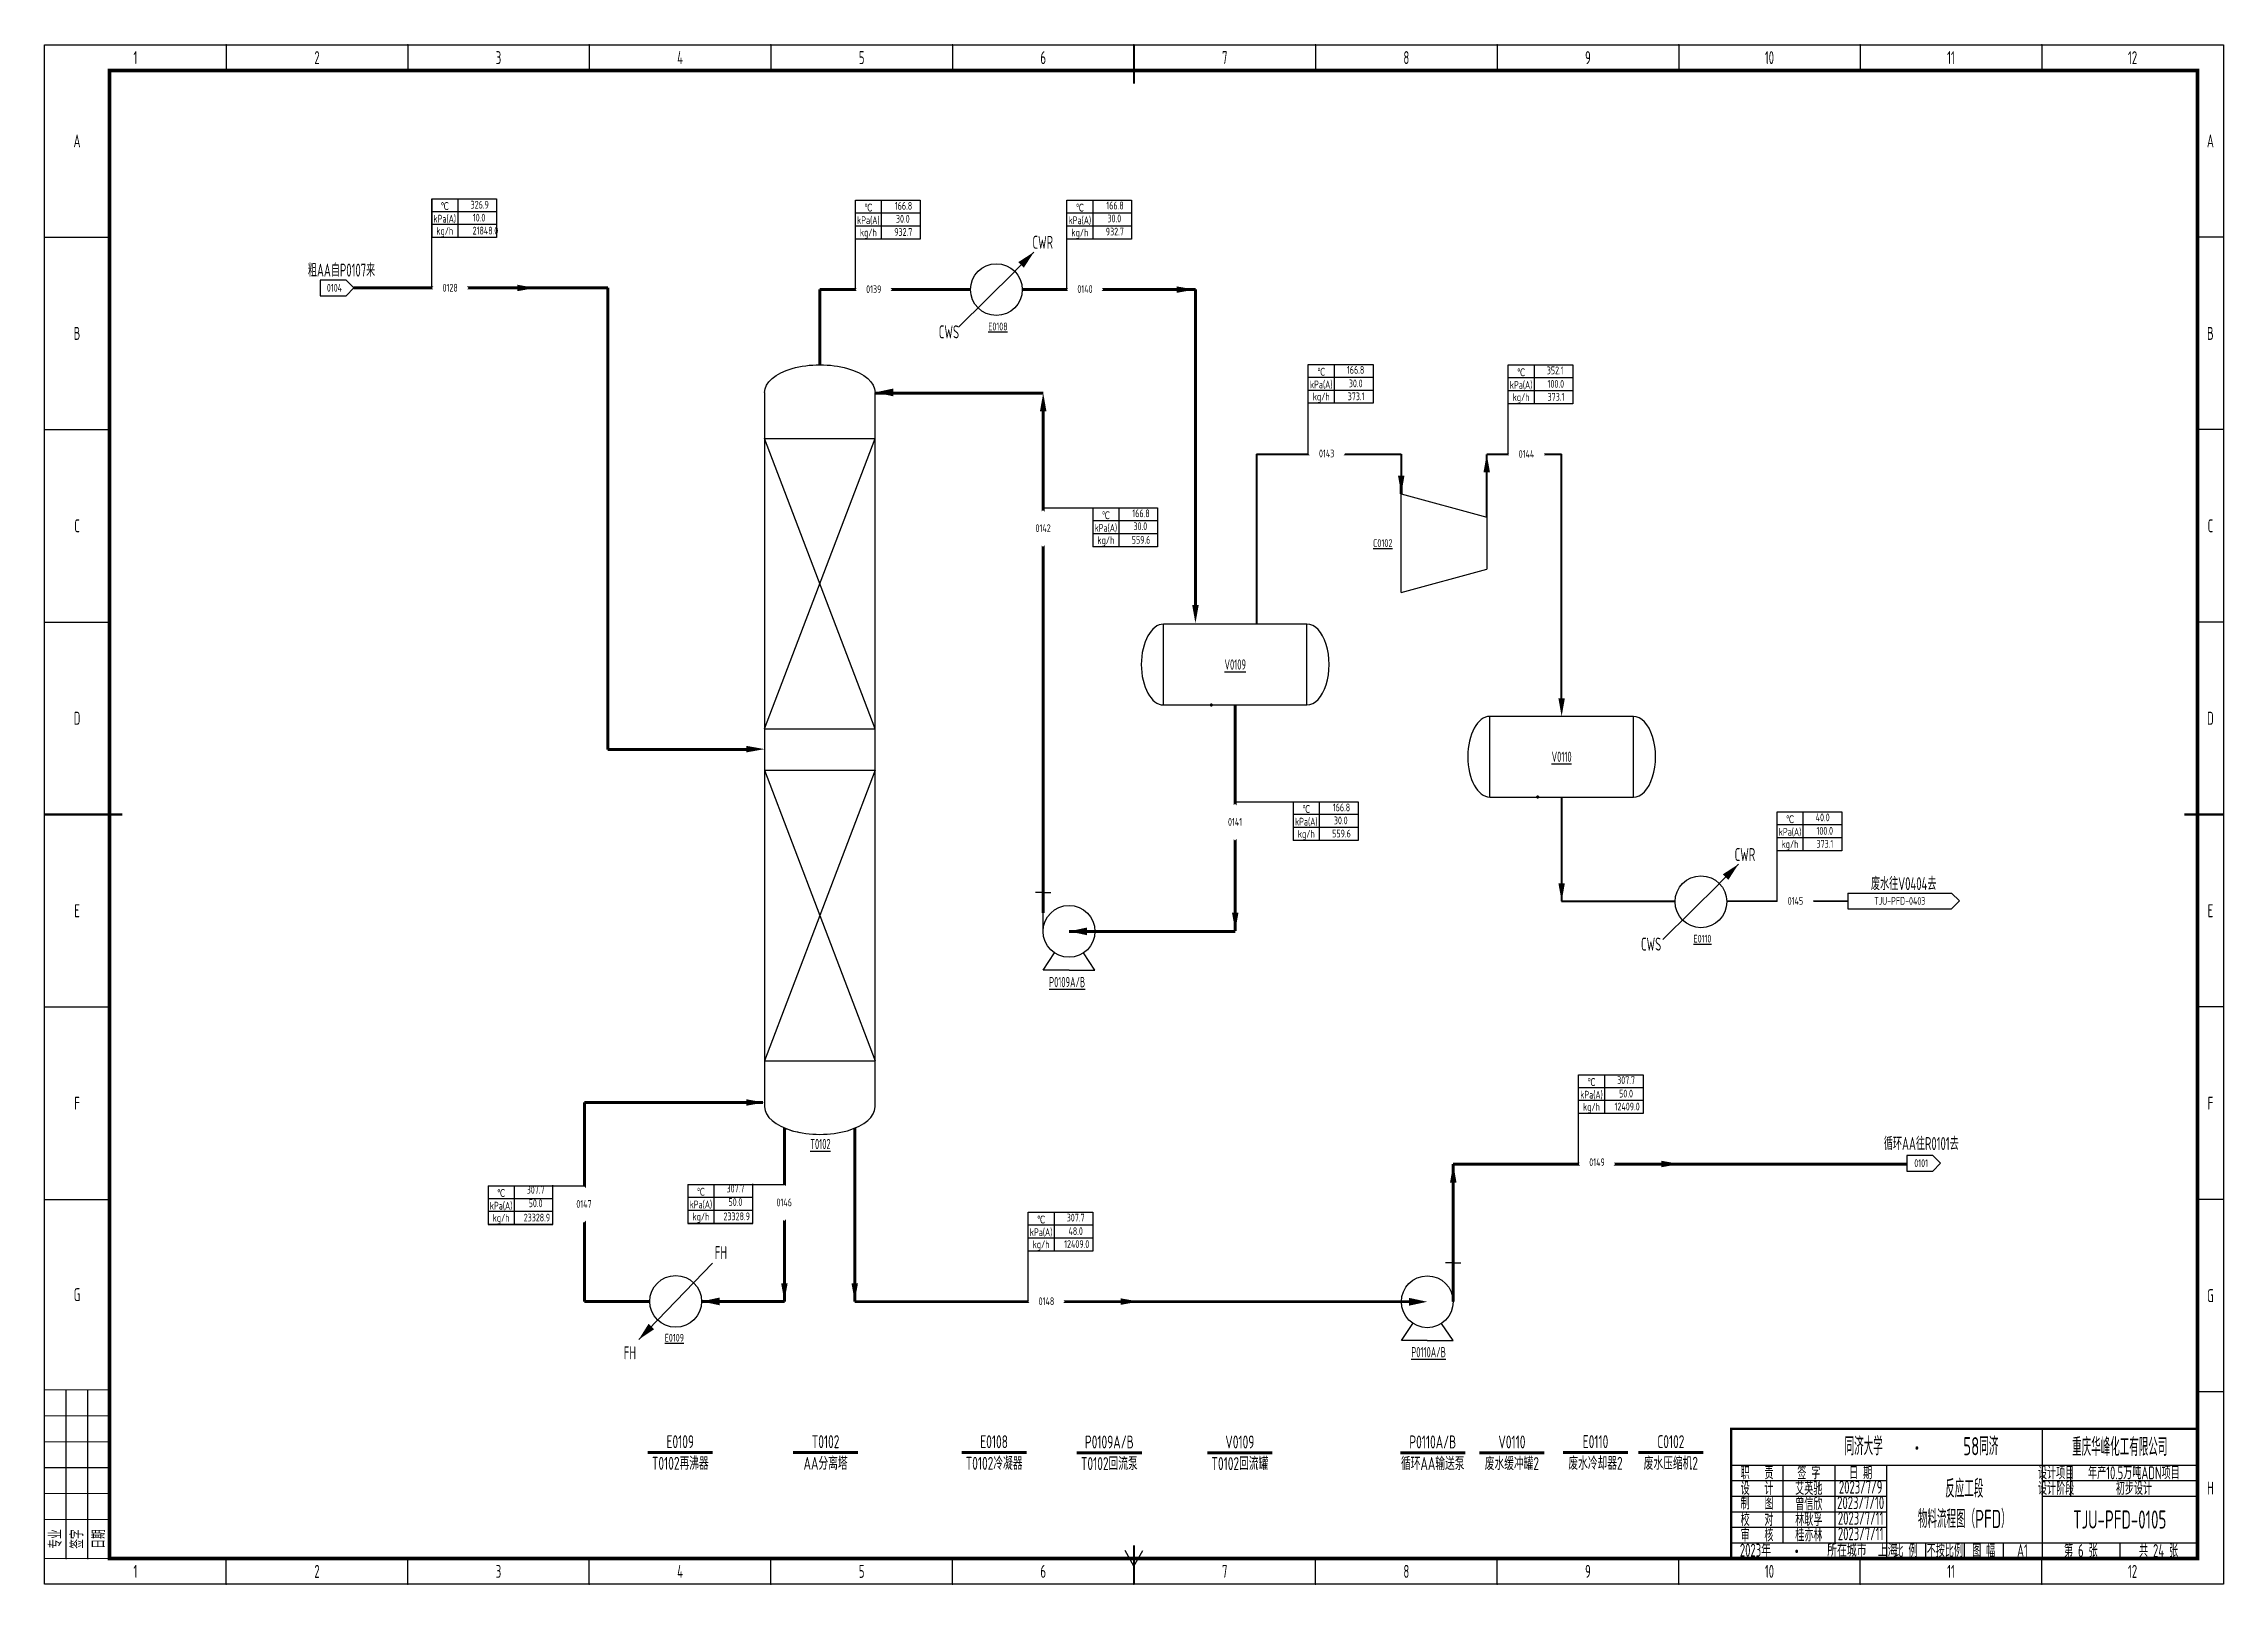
# Model space of a CAD drawing. Header units: millimetres. Extents: x 442 to 10185, y 1370 to 5122.
# Drawn here: x 5179 to 6021, y 3772 to 4367 of the extents above; entities that cross this region are included whole.
import ezdxf

# ---------------------------------------------------------------- set-up
doc = ezdxf.new("R2010")
doc.units = ezdxf.units.MM
doc.set_wipeout_variables(frame=1)
for name, color, linetype, lineweight in [('01-主物流线-粗实线', 132, 'Continuous', 80), ('01-文本 @ 1', 7, 'Continuous', 25), ('02-次要物流线-中粗线', 30, 'Continuous', 40), ('03-设备外轮廓线-细实线', 7, 'Continuous', 25), ('04-设备内部件-细实线', 181, 'Continuous', 25), ('05-图框与标题栏', 7, 'Continuous', 25), ('06-箭头', 7, 'Continuous', 25), ('07-箭头', 7, 'Continuous', 25), ('08-进出物流标志', 7, 'Continuous', 25), ('09-文本', 7, 'Continuous', 25), ('10-流股代号', 21, 'Continuous', 25), ('12-设备位号线', 7, 'Continuous', 80), ('15-物流表及物流信息标识', 7, 'Continuous', 25), ('17-文字（修改）', 7, 'Continuous', 15)]:
    doc.layers.add(name, color=color, linetype=linetype, lineweight=lineweight)
doc.layers.add('TITLE', color=7, linetype='Continuous')
doc.styles.add('3-gbcbig', font='gbenor.shx', dxfattribs={"width": 0.7, "height": 3, "bigfont": 'gbcbig.shx'})
doc.styles.add('5-gbcbig', font='gbenor.shx', dxfattribs={"width": 0.7, "height": 5, "bigfont": 'gbcbig.shx'})
doc.styles.add('7-gbcbig', font='gbenor.shx', dxfattribs={"width": 0.7, "height": 7, "bigfont": 'gbcbig.shx'})
doc.styles.add('EQ55', font='gbenor.shx', dxfattribs={"width": 0.75, "height": 5, "bigfont": 'gbcbig.shx'})
doc.styles.get("Standard").update_dxf_attribs({"font": 'arial.ttf'})
doc.styles.add('工程字', font='gbenor.shx', dxfattribs={"bigfont": 'gbcbig.shx'})

msp = doc.modelspace()

# ---------------------------------------------------------------- texts
at = {"color": 5, "char_height": 5, "width": 65.9276, "attachment_point": 5, "style": '5-gbcbig'}
for s, insert in [('CWR', (5564.88, 4290.37)), ('CWS', (5528.67, 4255.82)), ('CWR', (5835.92, 4054.17)), ('CWS', (5799.71, 4019.62))]:
    msp.add_mtext(s, dxfattribs=dict(at, insert=insert))
at = {"attachment_point": 5, "style": '3-gbcbig'}
for s, width, gutter_width, heights, insert, char_height in [('{\\LE0108}', 12.7249, 35, [0], (5547.57, 4257.88), 3), ('{\\LV0109}', 16.7749, 46.14, [16.01], (5639.17, 4127.47), 3.955), ('{\\LV0110}', 16.7749, 46.14, [16.01], (5765.16, 4091.88), 3.955), ('{\\LE0110}', 12.7249, 35, [0], (5819.52, 4021.7), 3), ('{\\LP0109A/B}', 16.7749, 46.14, [16.01], (5574.27, 4004.96), 3.9548), ('{\\LT0102}', 16.7749, 46.14, [16.01], (5479.04, 3942.48), 3.955), ('{\\LE0109}', 12.7249, 35, [0], (5422.65, 3867.75), 3), ('{\\LP0110A/B}', 16.7749, 46.14, [16.01], (5713.79, 3862.18), 3.9548)]:
    msp.add_mtext_dynamic_manual_height_columns(s, width=width, gutter_width=gutter_width, heights=heights, dxfattribs=dict(at, insert=insert, char_height=char_height))
at = {"color": 1, "char_height": 5, "width": 65.9276, "attachment_point": 5, "style": '5-gbcbig'}
for insert in [(5440.64, 3900.59), (5405.52, 3861.93)]:
    msp.add_mtext('FH', dxfattribs=dict(at, insert=insert))
at = {"layer": '01-文本 @ 1', "insert": (5696.12, 4174.31), "char_height": 3, "attachment_point": 5, "style": 'EQ55'}
msp.add_mtext_dynamic_manual_height_columns('{\\LC0102}', width=28.0799, gutter_width=25, heights=[2.5], dxfattribs=at)
at = {"layer": '05-图框与标题栏', "attachment_point": 5}
for s, width, gutter_width, heights, insert, char_height, style in [('1', 70.0833, 25, [0], (5214.63, 4361.61), 5, '5-gbcbig'), ('2', 70.0833, 12.5, [0], (5284.72, 4361.61), 5, '5-gbcbig'), ('3', 70.0833, 25, [0], (5354.8, 4361.61), 5, '5-gbcbig'), ('4', 70.0833, 25, [0], (5424.88, 4361.61), 5, '5-gbcbig'), ('5', 70.0833, 25, [0], (5494.97, 4361.61), 5, '5-gbcbig'), ('6', 70.0833, 25, [0], (5565.05, 4361.61), 5, '5-gbcbig'), ('7', 70.0833, 25, [0], (5635.13, 4361.61), 5, '5-gbcbig'), ('8', 70.0833, 25, [0], (5705.22, 4361.61), 5, '5-gbcbig'), ('9', 70.0833, 25, [0], (5775.3, 4361.61), 5, '5-gbcbig'), ('10', 70.0833, 25, [0], (5845.38, 4361.61), 5, '5-gbcbig'), ('11', 70.0833, 25, [0], (5915.47, 4361.61), 5, '5-gbcbig'), ('12', 70.0833, 25, [0], (5985.55, 4361.61), 5, '5-gbcbig'), ('A', 25, 25, [0], (5192.09, 4329.48), 5, '5-gbcbig'), ('A', 10, 25, [0], (6015.59, 4329.48), 5, '5-gbcbig'), ('B', 25, 25, [0], (5192.09, 4255.23), 5, '5-gbcbig'), ('B', 10, 25, [0], (6015.59, 4255.23), 5, '5-gbcbig'), ('C', 25, 25, [0], (5192.09, 4180.98), 5, '5-gbcbig'), ('C', 10, 25, [0], (6015.59, 4180.98), 5, '5-gbcbig'), ('D', 25, 25, [0], (5192.09, 4106.73), 5, '5-gbcbig'), ('D', 10, 25, [0], (6015.59, 4106.73), 5, '5-gbcbig'), ('E', 25, 25, [0], (5192.09, 4032.48), 5, '5-gbcbig'), ('E', 10, 25, [0], (6015.59, 4032.48), 5, '5-gbcbig'), ('F', 25, 25, [0], (5192.09, 3958.23), 5, '5-gbcbig'), ('F', 10, 25, [0], (6015.59, 3958.23), 5, '5-gbcbig'), ('G', 25, 25, [0], (5192.09, 3884.36), 5, '5-gbcbig'), ('G', 10, 25, [0], (6015.59, 3883.98), 5, '5-gbcbig'), ('重庆华峰化工有限公司', 60, 25, [0], (5980.59, 3825.61), 7, '7-gbcbig'), ('职   责', 20, 25, [0], (5840.59, 3815.61), 5, '5-gbcbig'), ('签 字', 20, 25, [0], (5860.59, 3815.61), 5, '5-gbcbig'), ('日 期', 20, 25, [0], (5880.59, 3815.61), 5, '5-gbcbig'), ('设计项目', 15, 25, [0], (5956.04, 3815.61), 5, '5-gbcbig'), ('设   计', 20, 25, [0], (5840.59, 3809.61), 5, '5-gbcbig'), ('制   图', 20, 25, [0], (5840.59, 3803.97), 5, '5-gbcbig'), ('艾英驰', 20, 25, [0], (5860.59, 3809.61), 5, '5-gbcbig'), ('曾信欣', 20, 25, [0], (5860.59, 3803.61), 5, '5-gbcbig'), ('2023/7/10', 20, 25, [0], (5880.59, 3804.11), 5, '5-gbcbig'), ('2023/7/9', 20, 25, [0], (5880.59, 3810.11), 5, '5-gbcbig'), ('设计阶段', 15, 25, [0], (5956.04, 3809.61), 5, '5-gbcbig'), ('H', 10, 25, [0], (6015.59, 3809.73), 5, '5-gbcbig'), ('校   对', 20, 25, [0], (5840.59, 3797.61), 5, '5-gbcbig'), ('林耿孚', 20, 25, [0], (5860.59, 3797.61), 5, '5-gbcbig'), ('2023/7/11', 20, 25, [0], (5880.59, 3798.11), 5, '5-gbcbig'), ('TJU-PFD-0105', 60, 25, [12.52], (5980.59, 3797.61), 7, '7-gbcbig'), ('审   核', 20, 25, [0], (5840.59, 3791.61), 5, '5-gbcbig'), ('桂亦林', 20, 25, [0], (5860.59, 3791.61), 5, '5-gbcbig'), ('2023/7/11', 20, 25, [0], (5880.59, 3792.11), 5, '5-gbcbig'), ('比 例', 15, 25, [0], (5898.09, 3785.61), 5, '5-gbcbig'), ('不按比例', 15, 25, [0], (5913.09, 3785.61), 5, '5-gbcbig'), ('图 幅', 15, 25, [0], (5928.09, 3785.61), 5, '5-gbcbig'), ('A1', 14.9167, 25, [0], (5943.05, 3785.61), 5, '5-gbcbig'), ('第 6 张', 30, 25, [0], (5965.59, 3785.61), 5, '5-gbcbig'), ('共 24 张', 30, 25, [0], (5995.59, 3785.61), 5, '5-gbcbig'), ('1', 70.0833, 25, [0], (5214.63, 3777.61), 5, '5-gbcbig'), ('2', 70.0833, 25, [0], (5284.72, 3777.61), 5, '5-gbcbig'), ('3', 70.0833, 25, [0], (5354.8, 3777.61), 5, '5-gbcbig'), ('4', 70.0833, 25, [0], (5424.88, 3777.61), 5, '5-gbcbig'), ('5', 70.0833, 25, [0], (5494.97, 3777.61), 5, '5-gbcbig'), ('6', 70.0833, 25, [0], (5565.05, 3777.61), 5, '5-gbcbig'), ('7', 70.0833, 25, [0], (5635.13, 3777.61), 5, '5-gbcbig'), ('8', 70.0833, 25, [0], (5705.22, 3777.61), 5, '5-gbcbig'), ('9', 70.0833, 25, [0], (5775.3, 3777.61), 5, '5-gbcbig'), ('10', 70.0833, 25, [0], (5845.38, 3777.61), 5, '5-gbcbig'), ('11', 70.0833, 25, [0], (5915.47, 3777.61), 5, '5-gbcbig'), ('12', 70.0833, 25, [0], (5985.55, 3777.61), 5, '5-gbcbig')]:
    msp.add_mtext_dynamic_manual_height_columns(s, width=width, gutter_width=gutter_width, heights=heights, dxfattribs=dict(at, insert=insert, char_height=char_height, style=style))
at = {"layer": '05-图框与标题栏'}
for s, insert, char_height, width, attachment_point, style in [('\\pi5.78018;同济大学             ', (5868.62, 3825.88), 7, 32.2593, 4, '7-gbcbig'), ('58同济          ', (5926.96, 3825.88), 7, 32.2593, 5, '7-gbcbig'), (' 2023{\\W0.8;年          所在城市  上海}', (5832.07, 3785.77), 5, 67.5295, 4, '5-gbcbig'), ('{\\fFangSong|b0|i0|c134|p49;\\W0.8;·}', (5853.16, 3787.75), 5, 18.9039, 1, '5-gbcbig')]:
    msp.add_mtext(s, dxfattribs=dict(at, insert=insert, char_height=char_height, width=width, attachment_point=attachment_point, style=style))
at = {"layer": '05-图框与标题栏', "insert": (5899.59, 3827.61), "char_height": 5, "width": 31.5065, "attachment_point": 1}
msp.add_mtext('{\\fFangSong|b0|i0|c134|p49;\\W0.8;·}', dxfattribs=at)
at = {"layer": '05-图框与标题栏', "char_height": 5, "attachment_point": 5, "rotation": 90, "style": '工程字'}
for s, insert in [('专业', (5183.76, 3790.11)), ('签字', (5192.09, 3790.11)), ('日期', (5200.42, 3790.11))]:
    msp.add_mtext_dynamic_manual_height_columns(s, width=8.3333, gutter_width=25, heights=[0], dxfattribs=dict(at, insert=insert))
at = {"layer": '09-文本'}
for s, width, gutter_width, heights, insert, char_height, attachment_point, style in [('粗AA自P0107来', 44.9157, 12.5, [5.33], (5281.2, 4279.63), 5, 4, '5-gbcbig'), ('0104', 40, 12.5, [0], (5291.46, 4272.81), 3, 5, '3-gbcbig'), ('废水往V0404去', 40, 12.5, [0], (5909.84, 4042.91), 5, 6, '5-gbcbig'), ('TJU-PFD-0403', 40, 12.5, [0], (5895.68, 4036.27), 3, 5, '3-gbcbig'), ('循环AA往R0101去', 40, 12.5, [0], (5918.45, 3942.64), 5, 6, '5-gbcbig'), ('0101', 40, 12.5, [0], (5903.94, 3935.1), 3, 5, '3-gbcbig'), ('{\\W0.75;E0109}\\P{\\A1;\\W0.75;T0102再沸器}', 59.0038, 12.5, [0], (5424.95, 3823.46), 5, 5, '5-gbcbig'), ('{\\W0.75;T0102}\\P{\\A1;\\W0.75;AA分离塔}', 59.0038, 12.5, [0], (5481.04, 3823.46), 5, 5, '5-gbcbig'), ('{\\W0.75;E0108}\\P{\\A1;\\W0.75;T0102冷凝器}', 59.0038, 12.5, [0], (5546.09, 3823.46), 5, 5, '5-gbcbig'), ('{\\W0.75;P0109A/B}\\P{\\A1;\\W0.75;T0102回流泵}', 59.0038, 12.5, [0], (5590.56, 3823.35), 5, 5, '5-gbcbig'), ('{\\W0.75;V0109}\\P{\\A1;\\W0.75;T0102回流罐}', 59.0038, 12.5, [0], (5640.95, 3823.35), 5, 5, '5-gbcbig'), ('{\\W0.75;P0110A/B}\\P{\\A1;\\W0.75;循环AA输送泵}', 59.0038, 12.5, [0], (5715.41, 3823.35), 5, 5, '5-gbcbig'), ('{\\W0.75;V0110}\\P{\\A1;\\W0.75;废水缓冲罐2}', 59.0038, 12.5, [0], (5745.97, 3823.35), 5, 5, '5-gbcbig'), ('{\\W0.75;E0110}\\P{\\A1;\\W0.75;废水冷却器2}', 59.0038, 12.5, [0], (5778.25, 3823.46), 5, 5, '5-gbcbig'), ('{\\W0.75;C0102}\\P{\\A1;\\W0.75;废水压缩机2}', 59.0038, 12.5, [0], (5807.32, 3823.46), 5, 5, '5-gbcbig'), ('反应工段\\P物料流程图（PFD）', 60, 12.5, [0], (5920.59, 3803.61), 7, 5, '7-gbcbig'), ('年产10.5万吨ADN项目', 49.0599, 35, [0], (5986.06, 3815.61), 5, 5, '5-gbcbig'), ('初步设计', 48.9999, 12.5, [0], (5986.09, 3809.61), 5, 5, '5-gbcbig')]:
    msp.add_mtext_dynamic_manual_height_columns(s, width=width, gutter_width=gutter_width, heights=heights, dxfattribs=dict(at, insert=insert, char_height=char_height, attachment_point=attachment_point, style=style))
at = {"layer": '15-物流表及物流信息标识', "char_height": 3, "style": '3-gbcbig'}
for s, width, insert, attachment_point in [('℃', 10, (5334.03, 4304.32), 5), ('\\pi4.98736;326.9', 15, (5339.03, 4306.37), 1), ('℃', 10, (5497.54, 4303.74), 5), ('\\pi5.225;166.8', 15, (5502.54, 4305.93), 1), ('℃', 10, (5579.19, 4303.71), 5), ('\\pi5.225;166.8', 15, (5584.19, 4306.07), 1), ('kPa(A)', 10, (5334.03, 4299.32), 5), ('kg/h', 10, (5334.03, 4294.32), 5), ('\\pi1.5;   21848.0^I', 15, (5339.03, 4296.37), 1), ('\\pi5.83681;10.0', 15, (5339.03, 4301.37), 1), ('kPa(A)', 10, (5497.54, 4298.74), 5), ('kg/h', 10, (5497.54, 4293.74), 5), ('\\pi5.01376;932.7', 15, (5502.54, 4295.85), 1), ('\\pi5.66181;30.0', 15, (5502.54, 4300.93), 1), ('kPa(A)', 10, (5579.19, 4298.71), 5), ('kg/h', 10, (5579.19, 4293.71), 5), ('\\pi5.01376;932.7', 15, (5584.19, 4295.99), 1), ('\\pi5.66181;30.0', 15, (5584.19, 4301.07), 1), ('kPa(A)', 10, (5672.36, 4235.39), 5), ('℃', 10, (5672.36, 4240.39), 5), ('kPa(A)', 10, (5749.51, 4235.2), 5), ('℃', 10, (5749.51, 4240.2), 5), ('kg/h', 10, (5672.36, 4230.39), 5), ('\\pi5.225;373.1', 15, (5677.36, 4232.44), 1), ('kg/h', 10, (5749.51, 4230.2), 5), ('\\pi5.225;373.1', 15, (5754.51, 4232.25), 1), ('℃', 10, (5589.22, 4185.03), 5), ('\\pi5.225;166.8', 15, (5594.22, 4187.31), 1), ('kPa(A)', 10, (5589.22, 4180.03), 5), ('kg/h', 10, (5589.22, 4175.03), 5), ('\\pi5.00354;559.6', 15, (5594.22, 4177.08), 1), ('\\pi5.66181;30.0', 15, (5594.22, 4182.31), 1), ('kPa(A)', 10, (5666.59, 4066.7), 5), ('℃', 10, (5666.59, 4071.7), 5), ('\\pi5.225;166.8', 15, (5671.59, 4073.84), 1), ('\\pi5.66181;30.0', 15, (5671.59, 4068.84), 1), ('℃', 10, (5853.32, 4067.76), 5), ('kg/h', 10, (5666.59, 4061.7), 5), ('\\pi5.00354;559.6', 15, (5671.59, 4063.75), 1), ('kPa(A)', 10, (5853.32, 4062.76), 5), ('kg/h', 10, (5853.32, 4057.76), 5), ('\\pi5.225;373.1', 15, (5858.32, 4059.81), 1), ('℃', 10, (5776.69, 3966.37), 5), ('kPa(A)', 10, (5776.69, 3961.37), 5), ('kg/h', 10, (5776.69, 3956.37), 5), ('\\pi3.90875;12409.0', 15, (5781.69, 3958.42), 1), ('℃', 10, (5355.77, 3923.54), 5), ('℃', 10, (5432.9, 3924.03), 5), ('kPa(A)', 10, (5355.77, 3918.54), 5), ('kg/h', 10, (5355.77, 3913.54), 5), ('\\pi3.74014;23328.9', 15, (5360.77, 3915.59), 1), ('kPa(A)', 10, (5432.9, 3919.03), 5), ('kg/h', 10, (5432.9, 3914.03), 5), ('\\pi3.74014;23328.9', 15, (5437.9, 3916.08), 1), ('℃', 10, (5564.22, 3913.32), 5), ('kPa(A)', 10, (5564.22, 3908.32), 5), ('kg/h', 10, (5564.22, 3903.32), 5), ('\\pi3.90875;12409.0', 15, (5569.22, 3905.37), 1)]:
    msp.add_mtext_dynamic_manual_height_columns(s, width=width, gutter_width=25, heights=[0], dxfattribs=dict(at, insert=insert, attachment_point=attachment_point))
at = {"layer": '17-文字（修改）', "char_height": 3, "attachment_point": 1, "style": '3-gbcbig'}
for s, insert in [('166.8', (5682.27, 4242.64)), ('\\pi5.66181;30.0', (5677.36, 4237.44)), ('352.1', (5759.42, 4242.45)), ('\\pi5.22431;100.0', (5754.51, 4237.25)), ('40.0', (5863.23, 4070.01)), ('\\pi5.22431;100.0', (5858.32, 4064.81)), ('307.7', (5786.6, 3968.62)), ('\\pi5.66181;50.0', (5781.69, 3963.42)), ('307.7', (5365.67, 3926.31)), ('307.7', (5442.8, 3926.79)), ('\\pi5.66181;50.0', (5360.77, 3921.11)), ('\\pi5.66181;50.0', (5437.9, 3921.59)), ('307.7', (5574.12, 3915.58)), ('\\pi5.57431;48.0', (5569.22, 3910.37))]:
    msp.add_mtext_dynamic_manual_height_columns(s, width=15, gutter_width=25, heights=[0], dxfattribs=dict(at, insert=insert))

# ---------------------------------------------------------------- blocks, each defined once
blk = doc.blocks.new('箭头')
at = {"layer": '07-箭头'}
blk.add_lwpolyline([(0, 0, 0, 2.5, 0), (-7, 0, 2.5, 2.5, 0)], format="xyseb", dxfattribs=at)

# ---------------------------------------------------------------- linework, layer by layer
for p, q in [((5295.94, 4275.75), (5285.94, 4275.75)), ((5285.94, 4275.75), (5285.94, 4269.75)), ((5285.94, 4269.75), (5295.94, 4269.75)), ((5298.94, 4272.75), (5295.94, 4275.75)), ((5295.94, 4269.75), (5298.94, 4272.75)), ((5457.51, 4232.45), (5457.51, 3956.86)), ((5500.17, 3956.86), (5500.17, 4232.45)), ((5611.49, 4111.9), (5666.86, 4111.9)), ((5737.48, 4076.31), (5792.85, 4076.31)), ((5565.01, 4039.52), (5565.01, 4038.39)), ((5908.42, 3938.05), (5898.42, 3938.05)), ((5898.42, 3938.05), (5898.42, 3932.05)), ((5898.42, 3932.05), (5908.42, 3932.05)), ((5911.42, 3935.05), (5908.42, 3938.05)), ((5908.42, 3932.05), (5911.42, 3935.05)), ((5723.29, 3896.62), (5723.29, 3895.49))]:
    msp.add_line(p, q)
for points in [[(5500.17, 4232.45, 0, 3, 0), (5507.17, 4232.45, 3, 3, 0)], [(5575.01, 4024.52, 0, 3, 0), (5582.01, 4024.52, 3, 3, 0)], [(5713.29, 3881.62, 0, 3, 0), (5706.29, 3881.62, 3, 3, 0)]]:
    msp.add_lwpolyline(points, format="xyseb")
at = {"extrusion": (0, 0, -1)}
msp.add_ellipse((5478.84, 4232.45), major_axis=(-21.33, 0), ratio=0.5, start_param=0, end_param=3.141593, dxfattribs=at)
for centre, start_param, end_param in [((5478.84, 3956.86), 0, 3.141593), ((5478.72, 3956.89), 0.880765, 1.197941)]:
    msp.add_ellipse(centre, major_axis=(-21.33, 0), ratio=0.5, start_param=start_param, end_param=end_param)
at = {"layer": '01-主物流线-粗实线'}
for p, q in [((5298.94, 4272.75), (5396.99, 4272.75)), ((5396.99, 4094.64), (5396.99, 4272.75)), ((5478.84, 4272.11), (5480.82, 4272.11)), ((5478.84, 4243.11), (5478.84, 4272.11)), ((5480.82, 4272.11), (5512.42, 4272.11)), ((5512.42, 4272.11), (5524.51, 4272.12)), ((5524.51, 4272.12), (5536.98, 4272.12)), ((5556.98, 4272.11), (5611.3, 4272.11)), ((5623.81, 4272.11), (5611.3, 4272.11)), ((5623.81, 4150.38), (5623.81, 4272.11)), ((5552.54, 4232.2), (5500.17, 4232.2)), ((5552.54, 4232.2), (5565.04, 4232.2)), ((5565.04, 4131.21), (5565.04, 4225.2)), ((5703.25, 4193.32), (5703.25, 4198.59)), ((5565.04, 4031.63), (5565.04, 4131.21)), ((5639.17, 4111.9), (5639.17, 4031.85)), ((5396.99, 4094.64), (5450.51, 4094.64)), ((5575.01, 4024.52), (5639.17, 4024.52)), ((5639.17, 4024.74), (5639.17, 4031.85)), ((5388, 3958.5), (5456.76, 3958.5)), ((5388, 3925.62), (5388, 3958.5)), ((5465.14, 3948.66), (5465.14, 3925.62)), ((5492.29, 3948.66), (5492.29, 3925.62)), ((5723.33, 3934.77), (5723.33, 3881.68)), ((5898.37, 3934.77), (5723.33, 3934.77)), ((5492.29, 3925.62), (5492.29, 3881.76)), ((5388.01, 3881.76), (5388.01, 3914.02)), ((5465.14, 3914.02), (5465.14, 3881.76)), ((5413.17, 3881.76), (5388.01, 3881.76)), ((5445.91, 3881.76), (5433.17, 3881.76)), ((5465.14, 3881.76), (5445.91, 3881.76)), ((5492.29, 3881.76), (5706.29, 3881.62)), ((5723.29, 3881.71), (5723.29, 3881.71)), ((5723.29, 3881.68), (5723.33, 3881.68))]:
    msp.add_line(p, q, dxfattribs=at)
for p in [(5629.95, 4111.9), (5755.93, 4076.31)]:
    msp.add_point(p, dxfattribs=at)
at = {"layer": '02-次要物流线-中粗线'}
for p, q in [((5647.34, 4208.62), (5703.25, 4208.62)), ((5647.34, 4208.62), (5647.34, 4143.04)), ((5703.25, 4208.62), (5703.25, 4193.32)), ((5736.25, 4208.62), (5765.16, 4208.62)), ((5736.25, 4184.32), (5736.25, 4208.52)), ((5765.16, 4114.45), (5765.16, 4208.62)), ((5765.16, 4076.31), (5765.16, 4036.11)), ((5765.16, 4036.11), (5808.93, 4036.11)), ((5828.92, 4036.23), (5875.66, 4036.24))]:
    msp.add_line(p, q, dxfattribs=at)
at = {"layer": '03-设备外轮廓线-细实线'}
for p, q in [((5554.05, 4279.19), (5561.48, 4286.62)), ((5532.34, 4257.56), (5554.09, 4279.15)), ((5703.25, 4155.32), (5703.25, 4193.32)), ((5703.25, 4193.32), (5736.25, 4184.32)), ((5736.25, 4184.32), (5736.25, 4164.32)), ((5703.25, 4155.32), (5736.25, 4164.32)), ((5666.86, 4143.04), (5611.49, 4143.04)), ((5765.07, 4107.45), (5737.48, 4107.45)), ((5792.85, 4107.45), (5765.07, 4107.45)), ((5826, 4043.01), (5833.42, 4050.44)), ((5804.28, 4021.38), (5826.04, 4042.97)), ((5565.01, 4039.52), (5562.01, 4039.52)), ((5565.01, 4024.52), (5565.01, 4039.52)), ((5565.01, 4039.52), (5568.01, 4039.52)), ((5565.01, 4009.52), (5569.46, 4016.2)), ((5585.01, 4009.52), (5580.56, 4016.2)), ((5575.01, 4009.52), (5565.01, 4009.52)), ((5575.01, 4009.52), (5585.01, 4009.52)), ((5416.21, 3874.57), (5437.43, 3896.48)), ((5723.29, 3896.62), (5720.29, 3896.62)), ((5723.29, 3881.62), (5723.29, 3896.62)), ((5723.29, 3896.62), (5726.29, 3896.62)), ((5416.21, 3874.57), (5408.91, 3867.03)), ((5703.29, 3866.62), (5707.74, 3873.3)), ((5723.29, 3866.62), (5718.84, 3873.3)), ((5713.29, 3866.62), (5703.29, 3866.62)), ((5713.29, 3866.62), (5723.29, 3866.62))]:
    msp.add_line(p, q, dxfattribs=at)
for centre in [(5546.98, 4272.12), (5818.93, 4035.94), (5575.01, 4024.52), (5423.17, 3881.76), (5713.29, 3881.62)]:
    msp.add_circle(centre, 10, dxfattribs=at)
for centre, start_param, end_param in [((5611.49, 4127.47), 3.141593, 6.283185), ((5666.86, 4127.47), 0, 3.141593), ((5737.48, 4091.88), 3.141593, 6.283185), ((5792.85, 4091.88), 0, 3.141593)]:
    msp.add_ellipse(centre, major_axis=(0, -15.57), ratio=0.550347, start_param=start_param, end_param=end_param, dxfattribs=at)
at = {"layer": '04-设备内部件-细实线'}
for p, q in [((5457.51, 4214.7), (5500.17, 4214.7)), ((5457.51, 4102.64), (5500.17, 4214.7)), ((5500.17, 4102.64), (5457.51, 4214.7)), ((5611.49, 4111.9), (5611.49, 4143.04)), ((5666.86, 4111.9), (5666.86, 4143.04)), ((5457.51, 4102.64), (5500.17, 4102.64)), ((5737.48, 4076.31), (5737.48, 4107.45)), ((5792.85, 4076.31), (5792.85, 4107.45)), ((5457.51, 4086.67), (5500.17, 4086.67)), ((5457.51, 4086.67), (5500.17, 3974.61)), ((5500.17, 4086.67), (5457.51, 3974.61)), ((5457.51, 3974.61), (5500.17, 3974.61))]:
    msp.add_line(p, q, dxfattribs=at)
at = {"layer": '05-图框与标题栏'}
for p, q in [((5249.67, 4366.61), (5249.67, 4356.61)), ((5319.76, 4366.61), (5319.76, 4356.61)), ((5389.84, 4366.61), (5389.84, 4356.61)), ((5459.92, 4366.61), (5459.92, 4356.61)), ((5530.01, 4366.61), (5530.01, 4356.61)), ((5670.17, 4366.61), (5670.17, 4356.61)), ((5740.26, 4366.61), (5740.26, 4356.61)), ((5810.34, 4366.61), (5810.34, 4356.61)), ((5880.42, 4366.61), (5880.42, 4356.61)), ((5950.51, 4366.61), (5950.51, 4356.61)), ((5179.59, 4292.36), (5204.59, 4292.36)), ((6020.59, 4292.36), (6010.59, 4292.36)), ((5179.59, 4218.11), (5204.59, 4218.11)), ((6020.59, 4218.11), (6010.59, 4218.11)), ((5179.59, 4143.86), (5204.59, 4143.86)), ((6020.59, 4143.86), (6010.59, 4143.86)), ((5179.59, 3995.36), (5204.59, 3995.36)), ((6020.59, 3995.36), (6010.59, 3995.36)), ((5179.59, 3921.11), (5204.59, 3921.11)), ((6020.59, 3921.11), (6010.59, 3921.11)), ((5187.92, 3782.61), (5187.92, 3847.61)), ((5196.26, 3782.61), (5196.26, 3847.61)), ((6020.59, 3846.86), (6010.59, 3846.86)), ((5950.59, 3832.61), (5950.59, 3782.61)), ((5830.59, 3818.61), (6010.59, 3818.61)), ((5850.59, 3818.61), (5850.59, 3788.61)), ((5870.59, 3818.61), (5870.59, 3788.61)), ((5890.59, 3818.61), (5890.59, 3782.61)), ((5961.59, 3818.61), (5961.59, 3806.61)), ((5830.59, 3812.61), (5890.59, 3812.61)), ((5830.59, 3806.61), (5890.59, 3806.61)), ((5950.59, 3812.61), (6010.59, 3812.61)), ((5950.59, 3806.61), (6010.59, 3806.61)), ((5830.59, 3800.61), (5890.59, 3800.61)), ((5830.59, 3794.61), (5890.59, 3794.61)), ((5830.59, 3788.61), (6010.59, 3788.61)), ((5905.59, 3788.61), (5905.59, 3782.61)), ((5920.59, 3788.61), (5920.59, 3782.61)), ((5935.59, 3788.61), (5935.59, 3782.61)), ((5980.59, 3788.61), (5980.59, 3782.61)), ((5249.67, 3772.61), (5249.67, 3782.61)), ((5319.76, 3772.61), (5319.76, 3782.61)), ((5389.84, 3772.61), (5389.84, 3782.61)), ((5459.92, 3772.61), (5459.92, 3782.61)), ((5530.01, 3772.61), (5530.01, 3782.61)), ((5600.09, 3779.61), (5596.63, 3785.61)), ((5600.09, 3779.61), (5603.55, 3785.61)), ((5670.17, 3772.61), (5670.17, 3782.61)), ((5740.26, 3772.61), (5740.26, 3782.61)), ((5810.34, 3772.61), (5810.34, 3782.61)), ((5880.42, 3772.61), (5880.42, 3782.61)), ((5950.51, 3772.61), (5950.51, 3782.61))]:
    msp.add_line(p, q, dxfattribs=at)
for points, const_width in [([(5600.09, 4366.61), (5600.09, 4351.61)], 0.8), ([(5179.59, 4069.61), (5209.59, 4069.61)], 0.8), ([(6020.59, 4069.61), (6005.59, 4069.61)], 0.8), ([(5204.59, 3847.61), (5179.59, 3847.61)], 0.4), ([(5204.59, 3837.61), (5179.59, 3837.61)], 0.4), ([(6010.59, 3832.61), (5830.59, 3832.61), (5830.59, 3782.61)], 0.8), ([(5204.59, 3827.61), (5179.59, 3827.61)], 0.4), ([(5204.59, 3817.61), (5179.59, 3817.61)], 0.4), ([(5204.59, 3807.61), (5179.59, 3807.61)], 0.4), ([(5204.59, 3797.61), (5179.59, 3797.61)], 0.4), ([(5204.59, 3782.61), (5179.59, 3782.61)], 0.4), ([(5600.09, 3772.61), (5600.09, 3787.61)], 0.8)]:
    msp.add_lwpolyline(points, dxfattribs=dict(at, const_width=const_width))
at = {"layer": '05-图框与标题栏', "const_width": 1.4}
msp.add_lwpolyline([(5204.59, 4356.61), (5204.59, 3782.61), (6010.59, 3782.61), (6010.59, 4356.61)], close=True, dxfattribs=at)
at = {"layer": '05-图框与标题栏'}
for p in [(5249.67, 4366.61), (5249.67, 4366.61), (5249.67, 4366.61), (5319.76, 4366.61), (5319.76, 4366.61), (5319.76, 4366.61), (5389.84, 4366.61), (5389.84, 4366.61), (5389.84, 4366.61), (5459.92, 4366.61), (5459.92, 4366.61), (5459.92, 4366.61), (5530.01, 4366.61), (5530.01, 4366.61), (5530.01, 4366.61), (5600.09, 4366.61), (5600.09, 4366.61), (5600.09, 4366.61), (5670.17, 4366.61), (5670.17, 4366.61), (5670.17, 4366.61), (5740.26, 4366.61), (5740.26, 4366.61), (5740.26, 4366.61), (5810.34, 4366.61), (5810.34, 4366.61), (5810.34, 4366.61), (5880.42, 4366.61), (5880.42, 4366.61), (5880.42, 4366.61), (5950.51, 4366.61), (5950.51, 4366.61), (5950.51, 4366.61), (6020.59, 4292.36), (6020.59, 4218.11), (6020.59, 4143.86), (6020.59, 4069.61), (6020.59, 3995.36), (6020.59, 3921.11), (6020.59, 3846.86), (5187.92, 3782.61), (5196.26, 3782.61), (5249.67, 3772.61), (5319.76, 3772.61), (5389.84, 3772.61), (5459.92, 3772.61), (5530.01, 3772.61), (5600.09, 3772.61), (5670.17, 3772.61), (5740.26, 3772.61), (5810.34, 3772.61), (5880.42, 3772.61), (5950.51, 3772.61)]:
    msp.add_point(p, dxfattribs=at)
at = {"layer": '06-箭头'}
for points in [[(5561.48, 4286.62, 0, 3, 0), (5556.53, 4281.67, 3, 3, 0)], [(5833.42, 4050.44, 0, 3, 0), (5828.47, 4045.49, 3, 3, 0)], [(5433.17, 3881.76, 0, 3, 0), (5440.17, 3881.76, 3, 3, 0)], [(5408.91, 3867.03, 0, 3, 0), (5413.78, 3872.06, 3, 3, 0)]]:
    msp.add_lwpolyline(points, format="xyseb", dxfattribs=at)
at = {"layer": '08-进出物流标志'}
for p, q in [((5875.68, 4039.27), (5915.68, 4039.27)), ((5875.68, 4039.27), (5875.68, 4033.27)), ((5875.68, 4033.27), (5915.68, 4033.27)), ((5918.68, 4036.27), (5915.68, 4039.27)), ((5918.68, 4036.27), (5915.68, 4033.27))]:
    msp.add_line(p, q, dxfattribs=at)
at = {"layer": '12-设备位号线'}
for p, q in [((5437.45, 3823.49), (5412.45, 3823.49)), ((5493.54, 3823.49), (5468.54, 3823.49)), ((5558.59, 3823.49), (5533.59, 3823.49)), ((5603.06, 3823.38), (5578.06, 3823.38)), ((5653.45, 3823.38), (5628.45, 3823.38)), ((5727.91, 3823.38), (5702.91, 3823.38)), ((5758.47, 3823.38), (5733.47, 3823.38)), ((5790.75, 3823.49), (5765.75, 3823.49)), ((5819.82, 3823.49), (5794.82, 3823.49))]:
    msp.add_line(p, q, dxfattribs=at)
at = {"layer": '15-物流表及物流信息标识'}
for p, q in [((5329.03, 4307.17), (5354.03, 4307.17)), ((5329.03, 4307.17), (5329.03, 4292.17)), ((5354.03, 4302.17), (5329.03, 4302.17)), ((5339.03, 4307.17), (5339.03, 4292.17)), ((5354.03, 4307.17), (5354.03, 4292.17)), ((5492.54, 4306.59), (5517.54, 4306.59)), ((5502.54, 4306.59), (5502.54, 4291.59)), ((5517.54, 4306.59), (5517.54, 4291.59)), ((5574.19, 4306.56), (5599.19, 4306.56)), ((5584.19, 4306.56), (5584.19, 4291.56)), ((5599.19, 4306.56), (5599.19, 4291.56)), ((5354.03, 4297.17), (5329.03, 4297.17)), ((5517.54, 4301.59), (5492.54, 4301.59)), ((5517.54, 4296.59), (5492.54, 4296.59)), ((5599.19, 4301.56), (5574.19, 4301.56)), ((5599.19, 4296.56), (5574.19, 4296.56)), ((5354.03, 4292.17), (5329.03, 4292.17)), ((5517.54, 4291.59), (5492.54, 4291.59)), ((5599.19, 4291.56), (5574.19, 4291.56)), ((5667.36, 4243.24), (5692.36, 4243.24)), ((5677.36, 4243.24), (5677.36, 4228.24)), ((5692.36, 4243.24), (5692.36, 4228.24)), ((5744.51, 4243.05), (5769.51, 4243.05)), ((5754.51, 4243.05), (5754.51, 4228.05)), ((5769.51, 4243.05), (5769.51, 4228.05)), ((5692.36, 4238.24), (5667.36, 4238.24)), ((5769.51, 4238.05), (5744.51, 4238.05)), ((5692.36, 4233.24), (5667.36, 4233.24)), ((5692.36, 4228.24), (5667.36, 4228.24)), ((5769.51, 4233.05), (5744.51, 4233.05)), ((5769.51, 4228.05), (5744.51, 4228.05)), ((5584.22, 4187.88), (5609.22, 4187.88)), ((5584.22, 4187.88), (5584.22, 4172.88)), ((5594.22, 4187.88), (5594.22, 4172.88)), ((5609.22, 4187.88), (5609.22, 4172.88)), ((5609.22, 4182.88), (5584.22, 4182.88)), ((5609.22, 4177.88), (5584.22, 4177.88)), ((5609.22, 4172.88), (5584.22, 4172.88)), ((5661.59, 4074.55), (5686.59, 4074.55)), ((5661.59, 4074.55), (5661.59, 4059.55)), ((5671.59, 4074.55), (5671.59, 4059.55)), ((5686.59, 4074.55), (5686.59, 4059.55)), ((5686.59, 4069.55), (5661.59, 4069.55)), ((5848.32, 4070.61), (5873.32, 4070.61)), ((5858.32, 4070.61), (5858.32, 4055.61)), ((5873.32, 4070.61), (5873.32, 4055.61)), ((5686.59, 4064.55), (5661.59, 4064.55)), ((5686.59, 4059.55), (5661.59, 4059.55)), ((5873.32, 4065.61), (5848.32, 4065.61)), ((5873.32, 4060.61), (5848.32, 4060.61)), ((5873.32, 4055.61), (5848.32, 4055.61)), ((5771.69, 3969.22), (5796.69, 3969.22)), ((5781.69, 3969.22), (5781.69, 3954.22)), ((5796.69, 3969.22), (5796.69, 3954.22)), ((5796.69, 3964.22), (5771.69, 3964.22)), ((5796.69, 3959.22), (5771.69, 3959.22)), ((5796.69, 3954.22), (5771.69, 3954.22)), ((5350.77, 3926.39), (5350.77, 3911.39)), ((5360.77, 3926.39), (5360.77, 3911.39)), ((5375.77, 3911.39), (5375.77, 3926.59)), ((5427.9, 3926.88), (5427.9, 3911.88)), ((5437.9, 3926.88), (5437.9, 3911.88)), ((5452.9, 3911.88), (5452.9, 3927.08)), ((5375.77, 3921.39), (5350.77, 3921.39)), ((5375.77, 3916.39), (5350.77, 3916.39)), ((5452.9, 3921.88), (5427.9, 3921.88)), ((5452.9, 3916.88), (5427.9, 3916.88)), ((5559.22, 3916.17), (5584.22, 3916.17)), ((5569.22, 3916.17), (5569.22, 3901.17)), ((5584.22, 3916.17), (5584.22, 3901.17)), ((5375.77, 3911.39), (5350.77, 3911.39)), ((5350.77, 3911.39), (5375.77, 3911.39)), ((5452.9, 3911.88), (5427.9, 3911.88)), ((5427.9, 3911.88), (5452.9, 3911.88)), ((5584.22, 3911.17), (5559.22, 3911.17)), ((5584.22, 3906.17), (5559.22, 3906.17)), ((5584.22, 3901.17), (5559.22, 3901.17))]:
    msp.add_line(p, q, dxfattribs=at)
at = {"layer": 'TITLE'}
for p, q in [((5179.59, 4366.61), (6020.59, 4366.61)), ((5179.59, 3772.61), (5179.59, 4366.61)), ((6020.59, 4366.61), (6020.59, 3772.61)), ((6020.59, 3772.61), (5179.59, 3772.61))]:
    msp.add_line(p, q, dxfattribs=at)

# ---------------------------------------------------------------- block references
at = {"layer": '07-箭头'}
for p in [(5369.02, 4272.75), (5623.52, 4272.11), (5457.51, 4094.83), (5457.39, 3958.5), (5810.65, 3934.77), (5601.97, 3881.69)]:
    msp.add_blockref('箭头', p, dxfattribs=at)
for p, rotation in [((5565.04, 4232.2), 90), ((5736.25, 4208.62), 90), ((5623.81, 4143.38), 270), ((5765.16, 4107.45), 270), ((5765.16, 4036.11), 270), ((5639.17, 4024.74), 270), ((5723.33, 3934.63), 90), ((5465.14, 3881.76), 270), ((5492.29, 3881.76), 270)]:
    msp.add_blockref('箭头', p, dxfattribs=dict(at, rotation=rotation))
at = {"layer": '07-箭头', "xscale": -1, "rotation": 90}
msp.add_blockref('箭头', (5703.25, 4193.32), dxfattribs=at)

msp.set_redraw_order([(e.dxf.handle, doc.entitydb.next_handle()) for e in msp.query("TEXT MTEXT ATTDEF DIMENSION ARC_DIMENSION")])  # texts and dimensions are drawn at this point

# ---------------------------------------------------------------- next in the draw order: wipeouts: each hides what was drawn before it
for points in [[(5329.03, 4272.72), (5336.1, 4279.79), (5343.17, 4272.72), (5336.1, 4265.65)], [(5492.54, 4272.14), (5499.61, 4279.21), (5506.68, 4272.14), (5499.61, 4265.07)], [(5574.09, 4272.21), (5581.16, 4279.28), (5588.23, 4272.21), (5581.16, 4265.14)], [(5667.36, 4208.79), (5674.44, 4215.86), (5681.51, 4208.79), (5674.44, 4201.72)], [(5744.51, 4208.6), (5751.58, 4215.67), (5758.65, 4208.6), (5751.58, 4201.53)], [(5557.92, 4179.95), (5564.99, 4187.02), (5572.06, 4179.95), (5564.99, 4172.88)], [(5632.02, 4066.62), (5639.09, 4073.69), (5646.16, 4066.62), (5639.09, 4059.55)], [(5848.32, 4036.16), (5855.39, 4043.23), (5862.46, 4036.16), (5855.39, 4029.09)], [(5778.74, 3941.85), (5785.81, 3934.78), (5778.74, 3927.71), (5771.67, 3934.78)], [(5380.68, 3919.23), (5387.75, 3926.3), (5394.82, 3919.23), (5387.75, 3912.16)], [(5457.97, 3919.84), (5465.04, 3926.91), (5472.11, 3919.84), (5465.04, 3912.77)], [(5559.2, 3881.71), (5566.27, 3888.78), (5573.34, 3881.71), (5566.27, 3874.64)]]:
    msp.add_wipeout(points).dxf.layer = '10-流股代号'

# ---------------------------------------------------------------- next in the draw order: linework, layer by layer
at = {"layer": '15-物流表及物流信息标识'}
for p, q in [((5329.03, 4272.72), (5329.03, 4307.17)), ((5492.54, 4272.14), (5492.54, 4306.59)), ((5574.19, 4272.11), (5574.19, 4306.56)), ((5667.36, 4208.79), (5667.36, 4243.24)), ((5744.51, 4208.6), (5744.51, 4243.05)), ((5564.99, 4187.88), (5590.07, 4187.88)), ((5639.17, 4074.55), (5661.59, 4074.55)), ((5848.32, 4036.16), (5848.32, 4070.61)), ((5771.69, 3934.77), (5771.69, 3969.22)), ((5350.77, 3926.39), (5388.01, 3926.39)), ((5427.9, 3926.88), (5465.14, 3926.88)), ((5559.22, 3881.72), (5559.22, 3916.17))]:
    msp.add_line(p, q, dxfattribs=at)

# ---------------------------------------------------------------- next in the draw order: texts
at = {"layer": '09-文本', "char_height": 3, "attachment_point": 5, "style": '3-gbcbig'}
for s, width, insert in [('0128', 7.0711, (5336.12, 4272.84)), ('0139', 7.0711, (5499.63, 4272.25)), ('0140', 7.3843, (5581.17, 4272.33)), ('0143', 7.0711, (5674.45, 4208.91)), ('0144', 7.0711, (5751.59, 4208.72)), ('0142', 7.0711, (5565, 4180.07)), ('0141', 7.0711, (5639.1, 4066.74)), ('0145', 7.0711, (5855.4, 4036.27)), ('0149', 7.0711, (5778.82, 3935.45)), ('0147', 7.0711, (5387.77, 3919.35)), ('0146', 7.0711, (5465.06, 3919.96)), ('0148', 7.0711, (5566.29, 3881.82))]:
    msp.add_mtext_dynamic_manual_height_columns(s, width=width, gutter_width=12.5, heights=[0], dxfattribs=dict(at, insert=insert))

doc.saveas('drawing.dxf')
